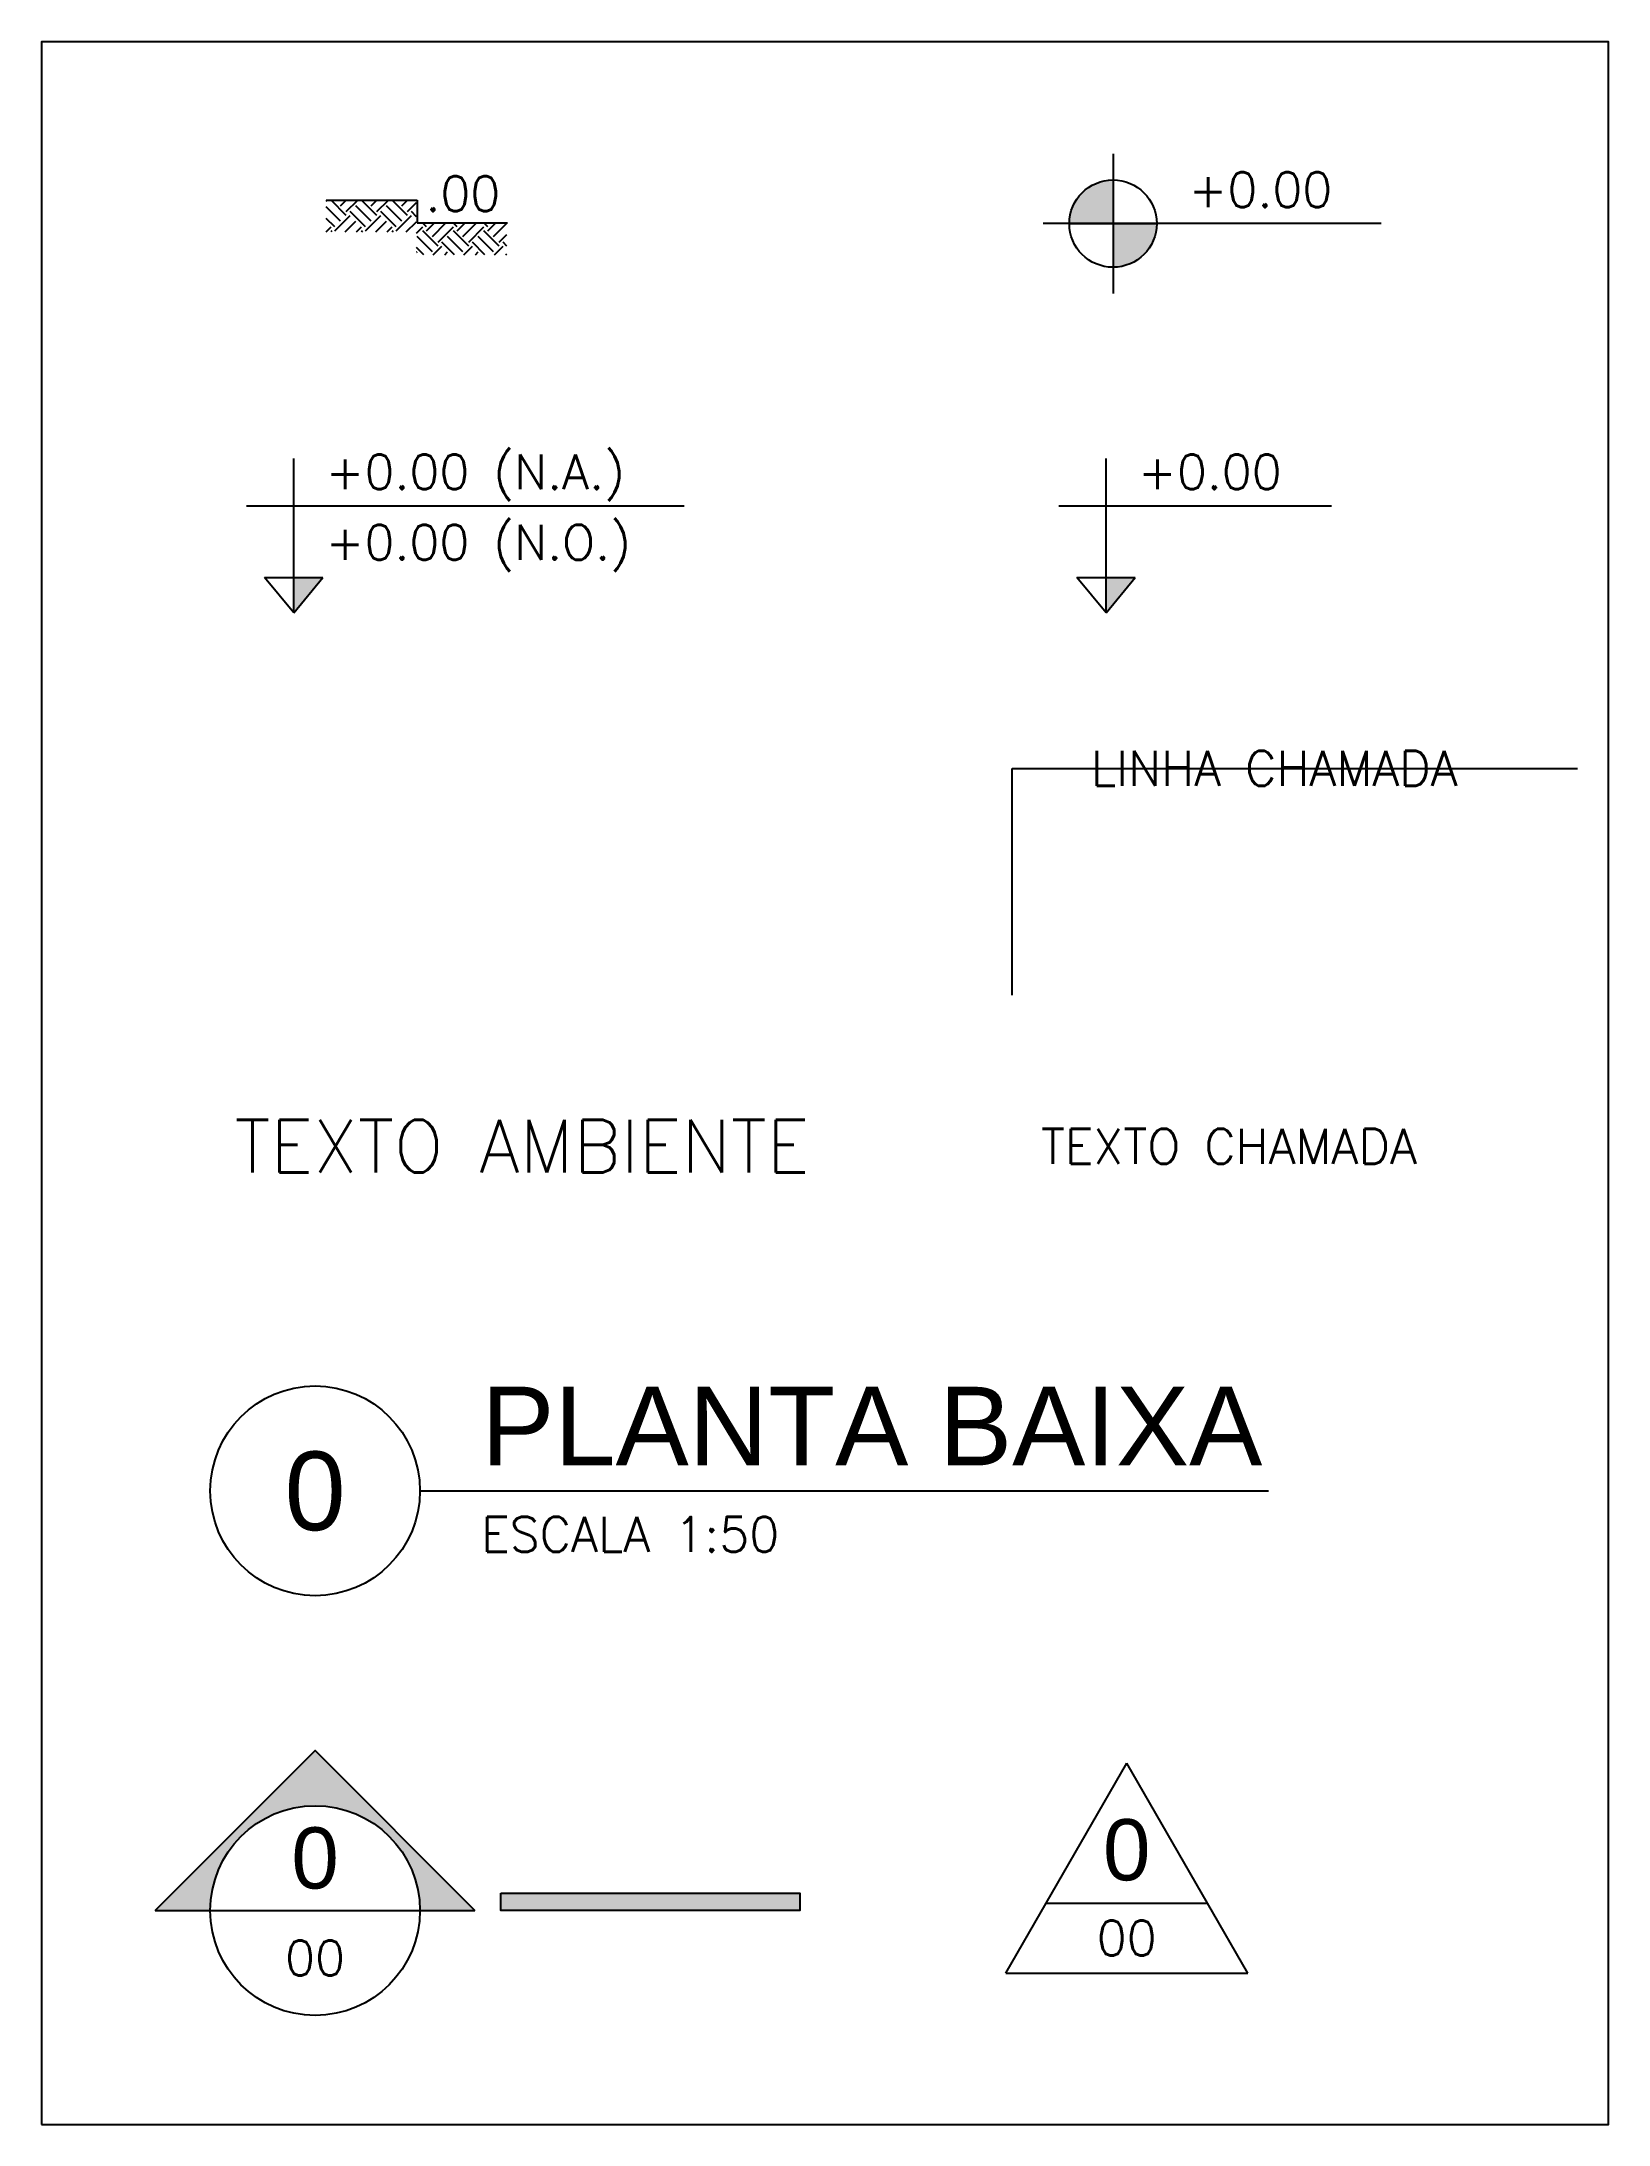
# Model space of a CAD drawing. Header units: millimetres. Extents: x -84873 to 45490, y -31 to 107079.
# Drawn here: x -84873 to -80389, y 31348 to 37306 of the extents above; entities that cross this region are included whole.
import ezdxf
from ezdxf.enums import TextEntityAlignment as Align

# ---------------------------------------------------------------- set-up
doc = ezdxf.new("R2010")
doc.units = ezdxf.units.MM
for name, color, linetype, true_color in [('ARQ-SÍMBOLOS', 2, 'Continuous', 0xffff00), ('ARQ-TEXTO2', 2, 'Continuous', 0xffff00), ('ARQ-TEXTO3', 3, 'Continuous', 0x00ff00), ('ARQ-TEXTO4', 4, 'Continuous', 0x00ffff), ('COTAS1', 30, 'Continuous', 0xff7f00)]:
    doc.layers.add(name, color=color, linetype=linetype, true_color=true_color)
doc.styles.add('QCADDimTextStyle', font='txt')
doc.styles.add('textstyle209', font='')
doc.styles.add('textstyle210', font='')
doc.styles.add('textstyle211', font='romans')
doc.styles.add('textstyle212', font='romans')
doc.styles.add('textstyle213', font='romans')
doc.styles.add('textstyle214', font='romans')
doc.styles.add('textstyle215', font='romans')
doc.styles.add('textstyle216', font='romans')
doc.styles.add('textstyle217', font='arial.ttf')
doc.styles.add('textstyle218', font='arial.ttf')
doc.styles.add('textstyle219', font='')
doc.styles.add('textstyle220', font='romans')
doc.styles.add('textstyle221', font='arial.ttf')
doc.styles.add('textstyle222', font='romans')
doc.styles.add('textstyle223', font='arial.ttf')
doc.styles.add('textstyle436', font='romans')
doc.styles.add('textstyle437', font='arial.ttf')
doc.styles.add('textstyle438', font='arial.ttf')
doc.styles.add('textstyle77', font='romans')
doc.styles.add('textstyle78', font='arial.ttf')
doc.styles.add('textstyle82', font='romans')
doc.styles.add('textstyle83', font='arial.ttf')
doc.styles.add('textstyle84', font='romans')
doc.styles.add('textstyle85', font='romans')
doc.styles.add('textstyle86', font='romans')
doc.styles.add('textstyle87', font='romans')
doc.styles.add('textstyle88', font='romans')
doc.styles.get('textstyle209').set_extended_font_data('romans')
doc.styles.get('textstyle210').set_extended_font_data('romans')
doc.styles.get('textstyle219').set_extended_font_data('romans')
doc.dimstyles.new('QCADDimStyle', dxfattribs={"dimscale": 0.5, "dimtxt": 0.2, "dimasz": 0.15, "dimexe": 0.1, "dimexo": 0.2, "dimgap": 0.15, "dimtad": 1, "dimtoh": 1, "dimzin": 4, "dimdsep": 46, "dimtxsty": 'QCADDimTextStyle', "dimcen": 0.09, "dimclrt": 2, "dimadec": 0, "dimazin": 0, "dimtfac": 1, "dimtdec": 4, "dimtofl": 0, "dimtmove": 2, "dimatfit": 3, "dimfxl": 1, "dimtolj": 1, "dimtzin": 0, "dimarcsym": 0})

msp = doc.modelspace()

# ---------------------------------------------------------------- texts
at = {"layer": 'ARQ-TEXTO2', "insert": (-82012.9, 34196), "char_height": 100, "attachment_point": 1, "style": 'textstyle210'}
msp.add_mtext('TEXTO CHAMADA', dxfattribs=at)
at = {"layer": 'ARQ-TEXTO3', "insert": (-83498.5, 34146.3), "char_height": 150, "attachment_point": 5, "style": 'textstyle209'}
msp.add_mtext('TEXTO AMBIENTE', dxfattribs=at)
at = {"layer": 'COTAS1', "color": 2, "true_color": 0xffff00, "insert": (-81870.2, 35277.1), "char_height": 100, "attachment_point": 1, "style": 'textstyle219'}
msp.add_mtext('LINHA CHAMADA', dxfattribs=at)

# ---------------------------------------------------------------- blocks, each defined once
blk = doc.blocks.new('Nível_Planta')
at = {"layer": 'ARQ-SÍMBOLOS', "ltscale": 0.1, "true_color": 0xff0000, "transparency": 33554687}
h = blk.add_hatch(color=1, dxfattribs=at)
edge = h.paths.add_edge_path(flags=0)
edge.add_line((-0.25, 0), (0, 0))
edge.add_line((0, 0), (0, 0.25))
edge.add_arc((0, 0), 0.25, 90, 180)
edge = h.paths.add_edge_path(flags=0)
edge.add_line((0.25, 0), (0, 0))
edge.add_line((0, 0), (0, -0.25))
edge.add_arc((0, 0), 0.25, 270, 360)
at = {"layer": 'ARQ-SÍMBOLOS', "color": 1, "true_color": 0xff0000}
for p, q in [((0, 0.4), (0, -0.4)), ((1.535, 0), (-0.4, 0))]:
    blk.add_line(p, q, dxfattribs=at)
at = {"layer": 'ARQ-SÍMBOLOS', "color": 1, "ltscale": 0.1, "true_color": 0xff0000}
blk.add_line((-0.25, 0), (0.25, 0), dxfattribs=at)
at = {"layer": 'ARQ-SÍMBOLOS', "color": 1, "true_color": 0xff0000}
blk.add_circle((0, 0), 0.25, dxfattribs=at)
at = {"layer": 'ARQ-TEXTO2', "style": 'textstyle84'}
blk.add_attdef('NIVEL-ACABADO', text='', height=0.2, dxfattribs=at).set_placement((0.432, 0.034), align=Align.BOTTOM_LEFT)
blk = doc.blocks.new('Nível_Corte')
at = {"layer": 'ARQ-SÍMBOLOS', "true_color": 0xff0000, "transparency": 33554687}
blk.add_hatch(color=1, dxfattribs=at).paths.add_polyline_path([(0.167, 0.202), (0, 0.202), (0, 0)], flags=0)
at = {"layer": 'ARQ-SÍMBOLOS', "color": 1, "true_color": 0xff0000}
for p, q in [((0, 0), (0, 0.884)), ((-0.271, 0.613), (2.235, 0.613)), ((-0.167, 0.202), (0.167, 0.202)), ((0, 0), (-0.167, 0.202)), ((0, 0), (0.167, 0.202))]:
    blk.add_line(p, q, dxfattribs=at)
at = {"layer": 'ARQ-TEXTO2'}
for tag, style, p in [('NIVEL-ACABADO', 'textstyle86', (0.182, 0.647)), ('NIVEL-OSSO', 'textstyle85', (0.182, 0.244))]:
    blk.add_attdef(tag, text='', height=0.2, dxfattribs=dict(at, style=style)).set_placement(p, align=Align.BOTTOM_LEFT)
blk = doc.blocks.new('Nível_Fachada')
at = {"layer": 'ARQ-SÍMBOLOS', "true_color": 0xff0000, "transparency": 33554687}
blk.add_hatch(color=1, dxfattribs=at).paths.add_polyline_path([(0.167, 0.202), (0, 0.202), (0, 0)], flags=0)
at = {"layer": 'ARQ-SÍMBOLOS', "color": 1, "true_color": 0xff0000}
for p, q in [((0, 0), (0, 0.884)), ((-0.271, 0.613), (1.29, 0.613)), ((-0.167, 0.202), (0.167, 0.202)), ((0, 0), (-0.167, 0.202)), ((0, 0), (0.167, 0.202))]:
    blk.add_line(p, q, dxfattribs=at)
at = {"layer": 'ARQ-TEXTO2', "style": 'textstyle87'}
blk.add_attdef('NIVEL-ACABADO', text='', height=0.2, dxfattribs=at).set_placement((0.182, 0.647), align=Align.BOTTOM_LEFT)
blk = doc.blocks.new('Desnível')
at = {"layer": 'ARQ-SÍMBOLOS', "ltscale": 0.1, "true_color": 0x808080, "transparency": 33554687}
h = blk.add_hatch(dxfattribs=at)
h.set_pattern_fill('EARTH', color=8, scale=0.0195, angle=45, style=0, pattern_type=0)
h.set_pattern_definition([(45, (-400.02996, -104.62736), (0, 0.175114994), [0.123825, -0.123825]), (45, (-400.0628, -104.59453), (0, 0.175114994), [0.123825, -0.123825]), (45, (-400.09563, -104.56169), (0, 0.175114994), [0.123825, -0.123825]), (135, (-400.09563, -104.5398), (-0.175114994, -2e-17), [0.123825, -0.123825]), (135, (-400.0628, -104.50697), (-0.175114994, -2e-17), [0.123825, -0.123825]), (135, (-400.02996, -104.47414), (-0.175114994, -2e-17), [0.123825, -0.123825])])
h.paths.add_polyline_path([(-0.003, 0.13), (-0.52, 0.13), (-0.52, -0.052), (-0.003, -0.052)], flags=0)
h.paths.add_polyline_path([(0.514, 0), (-0.003, 0), (-0.003, -0.182), (0.514, -0.182)], flags=0)
at = {"layer": 'ARQ-SÍMBOLOS', "color": 1, "true_color": 0xff0000}
for p, q in [((-0.52, 0.13), (0, 0.13)), ((0, 0.13), (0, 0)), ((0, 0), (0.517, 0))]:
    blk.add_line(p, q, dxfattribs=at)
at = {"layer": 'ARQ-TEXTO2', "style": 'textstyle88'}
blk.add_attdef('DESNIVEL', text='', height=0.2, dxfattribs=at).set_placement((0.048, 0.007), align=Align.BOTTOM_LEFT)
blk = doc.blocks.new('*U74')
at = {"layer": 'ARQ-SÍMBOLOS'}
blk.add_line((0.6, 0), (5.458, 0), dxfattribs=at)
blk.add_circle((0, 0), 0.6, dxfattribs=at)
at = {"layer": 'ARQ-TEXTO2', "style": 'textstyle436'}
blk.add_attdef('ESCALA1', text='', height=0.2, dxfattribs=at).set_placement((0.951, -0.149), align=Align.TOP_LEFT)
at = {"layer": 'ARQ-TEXTO4', "style": 'textstyle438'}
blk.add_attdef('TITULODODESENHO', (0.951, 0.146), '', height=0.45, dxfattribs=at)
at = {"layer": 'ARQ-TEXTO4', "style": 'textstyle437'}
blk.add_attdef('0', text='', height=0.45, dxfattribs=at).set_placement((0, 0), align=Align.MIDDLE)
blk = doc.blocks.new('Símbolo_Corte')
at = {"layer": 'ARQ-SÍMBOLOS', "transparency": 33554687}
h = blk.add_hatch(color=256, dxfattribs=at)
edge = h.paths.add_edge_path(flags=0)
edge.add_line((0, 0.915), (-0.915, 0))
edge.add_line((-0.915, 0), (-0.6, 0))
edge.add_arc((0, 0), 0.6, 0, 180, ccw=False)
edge.add_line((0.6, 0), (0.915, 0))
edge.add_line((0.915, 0), (0, 0.915))
at = {"layer": 'ARQ-SÍMBOLOS', "ltscale": 0.1, "transparency": 33554687}
blk.add_hatch(color=256, dxfattribs=at).paths.add_polyline_path([(1.063, 0.1), (2.775, 0.1), (2.775, 0), (1.063, 0)], flags=0)
at = {"layer": 'ARQ-SÍMBOLOS'}
for p, q in [((-0.915, 0), (-0.6, 0)), ((0.6, 0), (0.915, 0))]:
    blk.add_line(p, q, dxfattribs=at)
at = {"layer": 'ARQ-SÍMBOLOS', "color": 4, "true_color": 0x00ffff}
blk.add_line((-0.6, 0), (0.6, 0), dxfattribs=at)
at = {"layer": 'ARQ-SÍMBOLOS'}
blk.add_lwpolyline([(-0.915, 0), (0, 0.915), (0.915, 0)], dxfattribs=at)
blk.add_lwpolyline([(1.063, 0.1), (2.775, 0.1), (2.775, 0), (1.063, 0)], close=True, dxfattribs=at)
blk.add_circle((0, 0), 0.6, dxfattribs=at)
at = {"layer": 'ARQ-TEXTO2', "style": 'textstyle77'}
blk.add_attdef('NUMERO-FOLHA', text='', height=0.2, dxfattribs=at).set_placement((0, -0.271), align=Align.MIDDLE_CENTER)
at = {"layer": 'ARQ-TEXTO4', "style": 'textstyle78'}
blk.add_attdef('NUMERO-DESENHO-NA-FOLHA', text='', height=0.35, dxfattribs=at).set_placement((0, 0.301), align=Align.MIDDLE_CENTER)
blk = doc.blocks.new('Símbolo_Fachada')
at = {"layer": 'ARQ-SÍMBOLOS', "ltscale": 0.1}
for p, q in [((-0.693, -0.399), (0, 0.801)), ((0.693, -0.399), (0, 0.801)), ((-0.693, -0.399), (0.693, -0.399))]:
    blk.add_line(p, q, dxfattribs=at)
at = {"layer": 'ARQ-SÍMBOLOS', "color": 4, "ltscale": 0.1, "true_color": 0x00ffff}
blk.add_line((-0.463, 0), (0.463, 0), dxfattribs=at)
at = {"layer": 'ARQ-TEXTO2', "style": 'textstyle82'}
blk.add_attdef('NUMERO-FOLHA', text='', height=0.2, dxfattribs=at).set_placement((0, -0.199), align=Align.MIDDLE_CENTER)
at = {"layer": 'ARQ-TEXTO4', "style": 'textstyle83'}
blk.add_attdef('NUMERO-DESENHO-NA-FOLHA', text='', height=0.35, dxfattribs=at).set_placement((0, 0.306), align=Align.MIDDLE_CENTER)

# ---------------------------------------------------------------- linework, layer by layer
msp.add_lwpolyline([(-84873.4, 31347.8), (-80389, 31347.8), (-80389, 37306.2), (-84873.4, 37306.2)], close=True)

# ---------------------------------------------------------------- block references
at = {"layer": 'ARQ-SÍMBOLOS'}
ref = msp.add_blockref('Nível_Planta', (-81806.8, 36785.7), dxfattribs=dict(at, xscale=500, yscale=500, zscale=500))
ref.add_attrib('NIVEL-ACABADO', '+0.00', dxfattribs={"layer": 'ARQ-TEXTO2', "height": 100, "style": 'textstyle211'}).set_placement((-81590.6, 36802.6), align=Align.BOTTOM_LEFT)
ref = msp.add_blockref('Desnível', (-83798.7, 36787.7), dxfattribs=dict(at, xscale=500, yscale=500, zscale=500))
ref.add_attrib('DESNIVEL', '.00', dxfattribs={"layer": 'ARQ-TEXTO2', "height": 100, "style": 'textstyle215'}).set_placement((-83774.9, 36791), align=Align.BOTTOM_LEFT)
ref = msp.add_blockref('Nível_Corte', (-84151.8, 35672.1), dxfattribs=dict(at, xscale=500, yscale=500, zscale=500))
ref.add_attrib('NIVEL-OSSO', '+0.00 (N.O.)', dxfattribs={"layer": 'ARQ-TEXTO2', "height": 100, "style": 'textstyle212'}).set_placement((-84060.6, 35794), align=Align.BOTTOM_LEFT)
ref.add_attrib('NIVEL-ACABADO', '+0.00 (N.A.)', dxfattribs={"layer": 'ARQ-TEXTO2', "height": 100, "style": 'textstyle213'}).set_placement((-84060.6, 35995.5), align=Align.BOTTOM_LEFT)
ref = msp.add_blockref('Nível_Fachada', (-81826.5, 35672.1), dxfattribs=dict(at, xscale=500, yscale=500, zscale=500))
ref.add_attrib('NIVEL-ACABADO', '+0.00 ', dxfattribs={"layer": 'ARQ-TEXTO2', "height": 100, "style": 'textstyle214'}).set_placement((-81735.3, 35995.5), align=Align.BOTTOM_LEFT)
ref = msp.add_blockref('*U74', (-84090.6, 33160.2), dxfattribs=dict(at, xscale=500, yscale=500, zscale=500))
ref.add_attrib('ESCALA1', 'ESCALA 1:50', dxfattribs={"layer": 'ARQ-TEXTO2', "height": 100, "style": 'textstyle216'}).set_placement((-83615.1, 33085.5), align=Align.TOP_LEFT)
ref.add_attrib('0', '0', dxfattribs={"layer": 'ARQ-TEXTO4', "height": 225, "style": 'textstyle217'}).set_placement((-84090.6, 33160.2), align=Align.MIDDLE)
ref.add_attrib('TITULODODESENHO', 'PLANTA BAIXA', (-83615.1, 33233.1), dxfattribs={"layer": 'ARQ-TEXTO4', "height": 225, "style": 'textstyle218'})
at = {"layer": 'ARQ-SÍMBOLOS', "ltscale": 0.03}
ref = msp.add_blockref('Símbolo_Corte', (-84090.6, 31959.4), dxfattribs=dict(at, xscale=500, yscale=500, zscale=500))
ref.add_attrib('NUMERO-FOLHA', '00', dxfattribs={"layer": 'ARQ-TEXTO2', "ltscale": 0.03, "height": 100, "style": 'textstyle220'}).set_placement((-84090.6, 31823.9), align=Align.MIDDLE_CENTER)
ref.add_attrib('NUMERO-DESENHO-NA-FOLHA', '0', dxfattribs={"layer": 'ARQ-TEXTO4', "ltscale": 0.03, "height": 175, "style": 'textstyle221'}).set_placement((-84090.6, 32110), align=Align.MIDDLE_CENTER)
ref = msp.add_blockref('Símbolo_Fachada', (-81767.5, 31980.2), dxfattribs=dict(at, xscale=500, yscale=500, zscale=500))
ref.add_attrib('NUMERO-FOLHA', '00', dxfattribs={"layer": 'ARQ-TEXTO2', "ltscale": 0.03, "height": 100, "style": 'textstyle222'}).set_placement((-81767.5, 31880.6), align=Align.MIDDLE_CENTER)
ref.add_attrib('NUMERO-DESENHO-NA-FOLHA', '0', dxfattribs={"layer": 'ARQ-TEXTO4', "ltscale": 0.03, "height": 175, "style": 'textstyle223'}).set_placement((-81767.5, 32133.4), align=Align.MIDDLE_CENTER)

msp.set_redraw_order([(e.dxf.handle, doc.entitydb.next_handle()) for e in msp.query("TEXT MTEXT ATTDEF DIMENSION ARC_DIMENSION")])  # texts and dimensions are drawn at this point

# ---------------------------------------------------------------- leaders
at = {"layer": 'COTAS1'}
msp.add_leader([(-82095.2, 34578.4), (-82095.2, 35227.1), (-81795.2, 35227.1), (-80477.1, 35227.1)], dimstyle='QCADDimStyle', dxfattribs=at)

doc.saveas('drawing.dxf')
